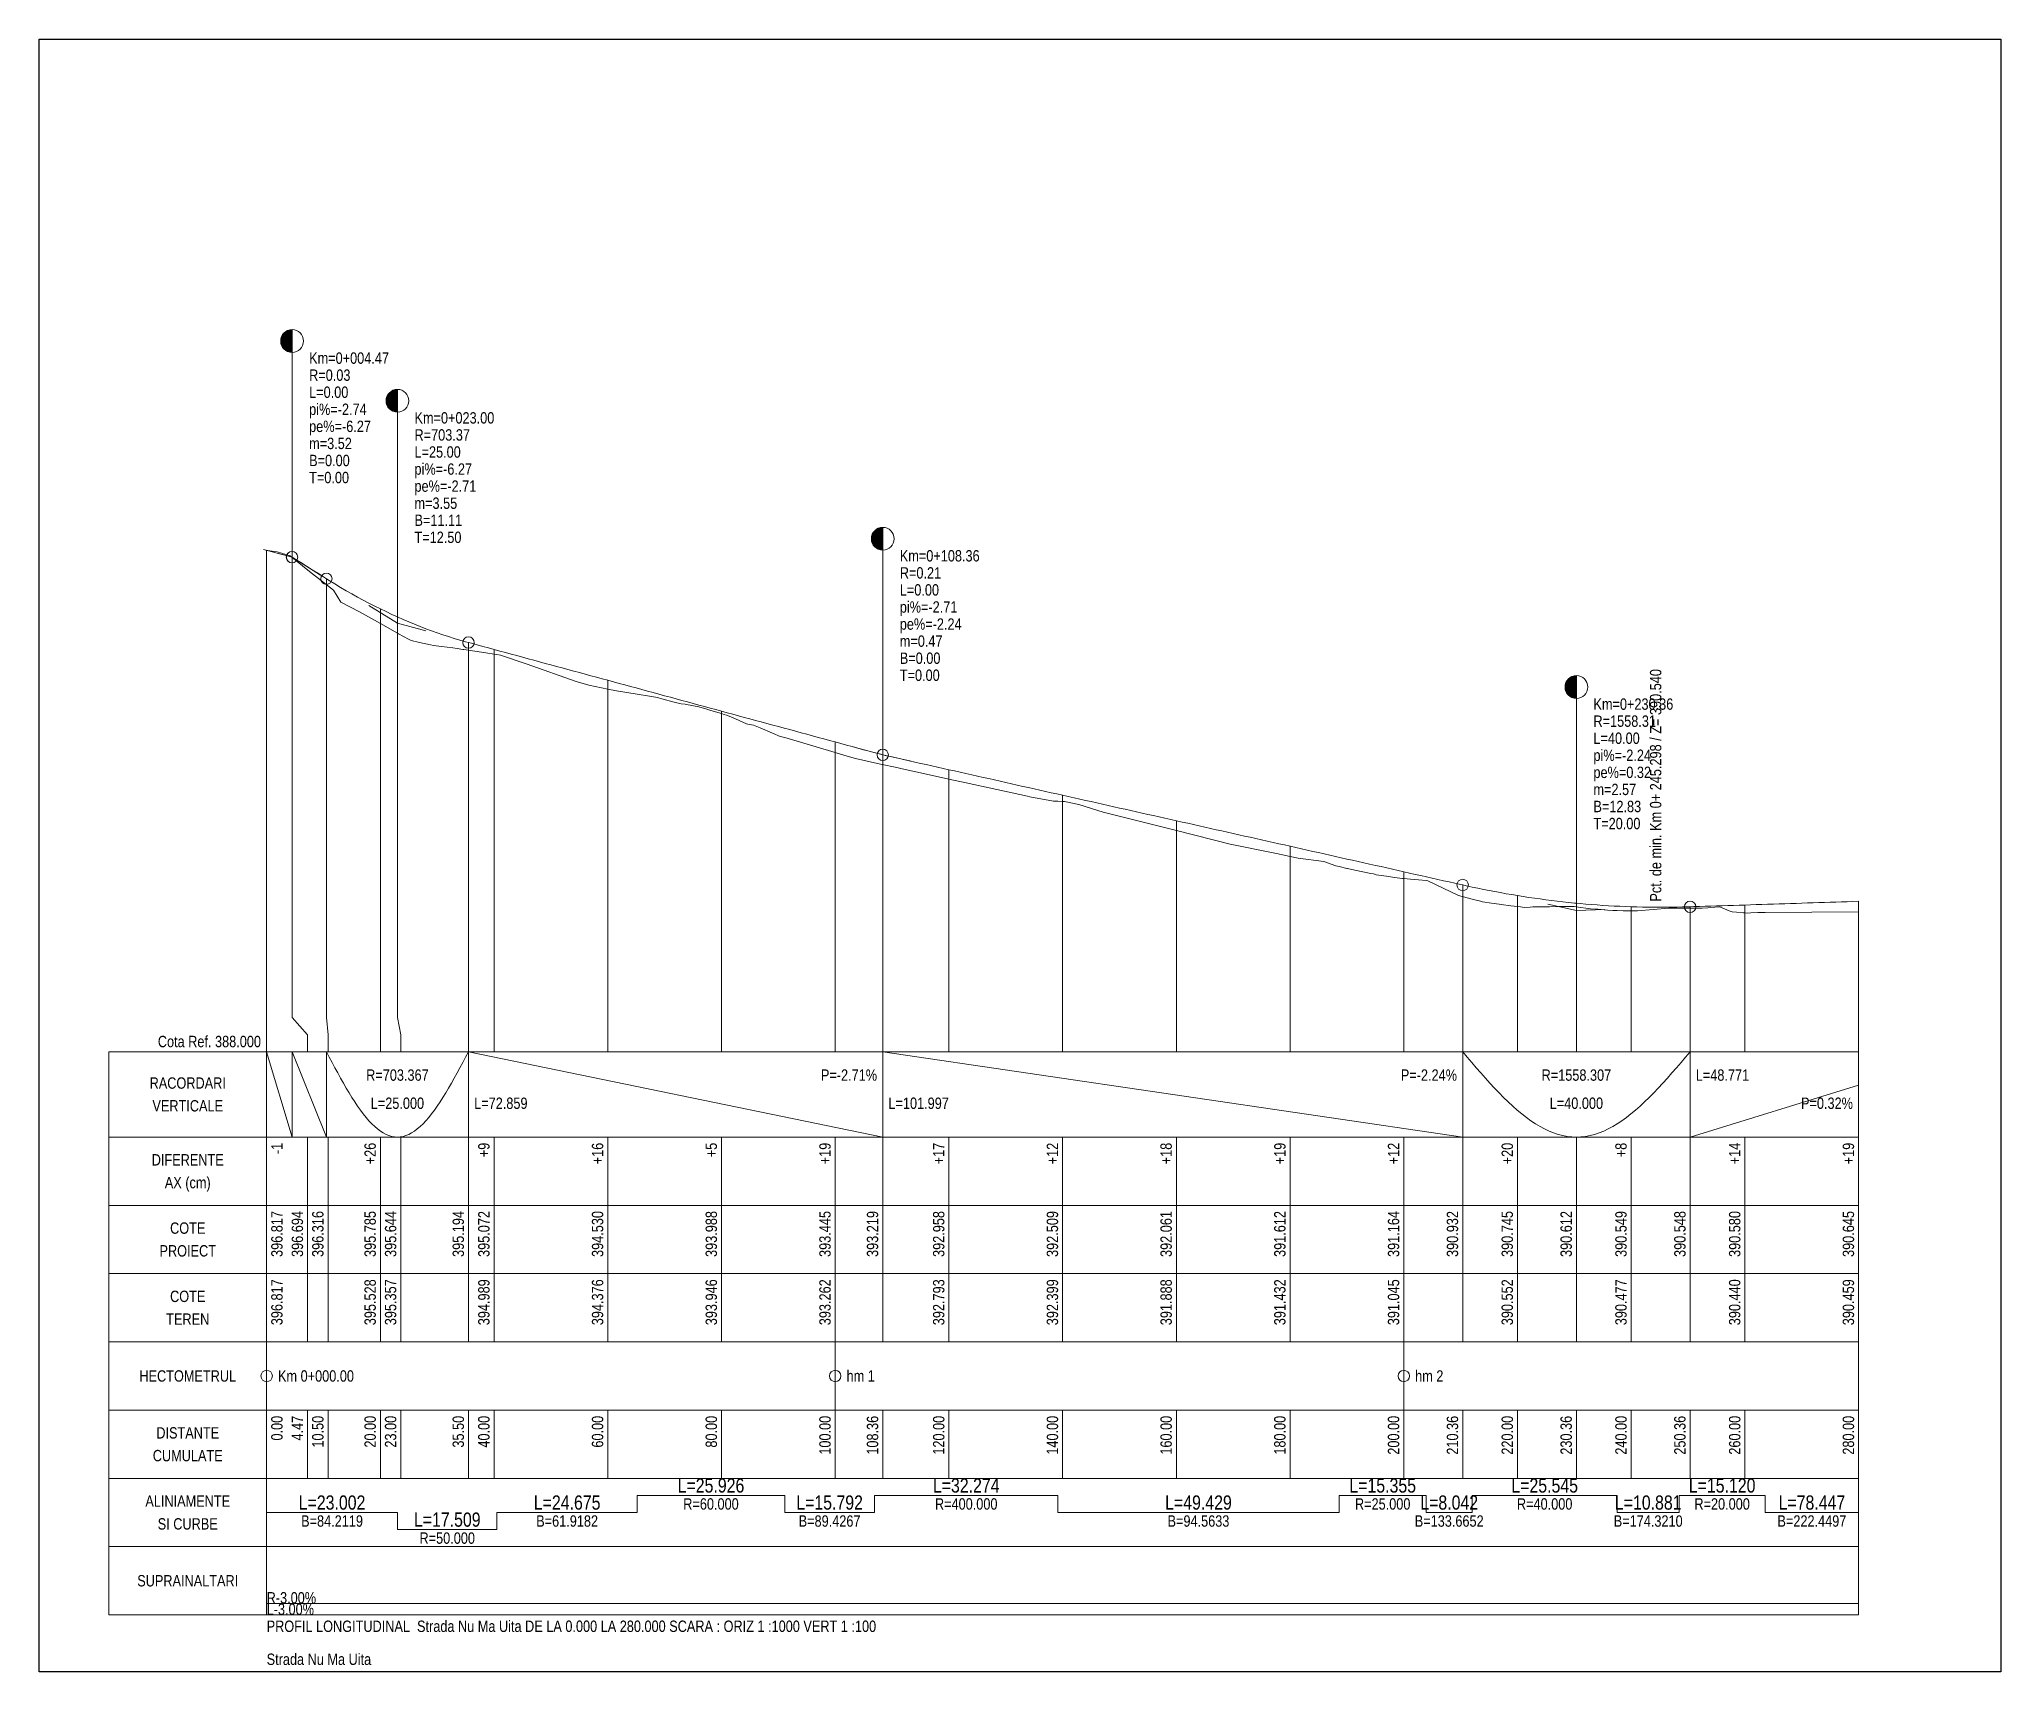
# Model space of a CAD drawing. Extents: x -600 to 1621, y -3670 to 287.
# Drawn here: x 0 to 345, y -3670.1 to -3383.1 of the extents above; entities that cross this region are included whole.
import ezdxf
from ezdxf.enums import TextEntityAlignment as Align

# ---------------------------------------------------------------- set-up
doc = ezdxf.new("R2010")
doc.units = 0
doc.layers.add('ARD-No Plot', color=7, linetype='Continuous', lineweight=0, plot=False)
doc.layers.add('Cartus', color=8, linetype='Continuous')
for name, color, linetype, lineweight in [('L-C. Ref', 7, 'Continuous', 0), ('L-cote-ex', 7, 'Continuous', 0), ('L-Cote-Pr', 7, 'Continuous', 0), ('L-Curbe', 7, 'Continuous', 0), ('L-Cut-Fill', 7, 'Continuous', 0), ('L-Design', 7, 'Continuous', 0), ('L-Exist', 7, 'Continuous', 0), ('L-LINES', 7, 'Continuous', 0), ('L-Min-Max', 7, 'Continuous', 0), ('L-Pante-Tran', 7, 'Continuous', 0), ('L-rac-Vert', 7, 'Continuous', 0), ('L-TEXT', 7, 'Continuous', 0)]:
    doc.layers.add(name, color=color, linetype=linetype, lineweight=lineweight)
doc.styles.add('Arial', font='arial.ttf', dxfattribs={"width": 0.8})

msp = doc.modelspace()

# ---------------------------------------------------------------- texts
at = {"layer": 'ARD-No Plot', "style": 'Arial', "width": 0.8}
msp.add_text('Strada Nu Ma Uita', height=2, dxfattribs=at).set_placement((40, -3668.89))
at = {"layer": 'L-C. Ref', "style": 'Arial', "width": 0.8}
msp.add_text('Cota Ref. 388.000', height=2, dxfattribs=at).set_placement((39, -3560.29), align=Align.RIGHT)
at = {"layer": 'L-cote-ex', "style": 'Arial', "width": 0.8}
for s, p in [('396.817', (42.8, -3601.09)), ('396.817', (42.8, -3601.09)), ('396.817', (42.8, -3601.09)), ('395.528', (59.2, -3601.09)), ('395.357', (62.8, -3601.09)), ('394.989', (79.2, -3601.09)), ('394.376', (99.2, -3601.09)), ('393.946', (119.2, -3601.09)), ('393.262', (139.2, -3601.09)), ('392.793', (159.2, -3601.09)), ('392.399', (179.2, -3601.09)), ('391.888', (199.2, -3601.09)), ('391.432', (219.2, -3601.09)), ('391.045', (239.2, -3601.09)), ('390.552', (259.2, -3601.09)), ('390.477', (279.2, -3601.09)), ('390.440', (299.2, -3601.09)), ('390.459', (319.2, -3601.09))]:
    msp.add_text(s, height=2, rotation=90, dxfattribs=at).set_placement(p, align=Align.RIGHT)
at = {"layer": 'L-Cote-Pr', "style": 'Arial', "width": 0.8}
for s, p in [('COTE', (26.12, -3593.09)), ('PROIECT', (26.12, -3597.09))]:
    msp.add_text(s, height=2, dxfattribs=at).set_placement(p, align=Align.CENTER)
for s, p in [('396.817', (42.8, -3589.09)), ('396.694', (46.4, -3589.09)), ('396.316', (50, -3589.09)), ('395.785', (59.2, -3589.09)), ('395.644', (62.8, -3589.09)), ('395.194', (74.7, -3589.09)), ('395.072', (79.2, -3589.09)), ('394.530', (99.2, -3589.09)), ('393.988', (119.2, -3589.09)), ('393.445', (139.2, -3589.09)), ('393.219', (147.56, -3589.09)), ('392.958', (159.2, -3589.09)), ('392.509', (179.2, -3589.09)), ('392.061', (199.2, -3589.09)), ('391.612', (219.2, -3589.09)), ('391.164', (239.2, -3589.09)), ('390.932', (249.56, -3589.09)), ('390.745', (259.2, -3589.09)), ('390.612', (269.56, -3589.09)), ('390.549', (279.2, -3589.09)), ('390.548', (289.56, -3589.09)), ('390.580', (299.2, -3589.09)), ('390.645', (319.2, -3589.09))]:
    msp.add_text(s, height=2, rotation=90, dxfattribs=at).set_placement(p, align=Align.RIGHT)
at = {"layer": 'L-Cut-Fill', "style": 'Arial', "width": 0.8}
for s, p in [('-1', (42.8, -3577.09)), ('+26', (59.2, -3577.09)), ('+9', (79.2, -3577.09)), ('+16', (99.2, -3577.09)), ('+5', (119.2, -3577.09)), ('+19', (139.2, -3577.09)), ('+17', (159.2, -3577.09)), ('+12', (179.2, -3577.09)), ('+18', (199.2, -3577.09)), ('+19', (219.2, -3577.09)), ('+12', (239.2, -3577.09)), ('+20', (259.2, -3577.09)), ('+8', (279.2, -3577.09)), ('+14', (299.2, -3577.09)), ('+19', (319.2, -3577.09))]:
    msp.add_text(s, height=2, rotation=90, dxfattribs=at).set_placement(p, align=Align.RIGHT)
for s, p in [('DIFERENTE', (26.12, -3581.09)), ('AX (cm)', (26.12, -3585.09))]:
    msp.add_text(s, height=2, dxfattribs=at).set_placement(p, align=Align.CENTER)
at = {"layer": 'L-Min-Max', "style": 'Arial', "width": 0.8}
msp.add_text('Pct. de min. Km 0+ 245.298 / Z= 390.540', height=2, rotation=90, dxfattribs=at).set_placement((285.3, -3534.69))
at = {"layer": 'L-rac-Vert', "style": 'Arial', "width": 0.8}
for s, p in [('Km=0+004.47', (47.47, -3440.14)), ('R=0.03', (47.47, -3443.14)), ('L=0.00', (47.47, -3446.14)), ('pi%=-2.74', (47.47, -3449.14)), ('Km=0+023.00', (66, -3450.65)), ('pe%=-6.27', (47.47, -3452.14)), ('m=3.52', (47.47, -3455.14)), ('R=703.37', (66, -3453.65)), ('B=0.00', (47.47, -3458.14)), ('L=25.00', (66, -3456.65)), ('T=0.00', (47.47, -3461.14)), ('pi%=-6.27', (66, -3459.65)), ('pe%=-2.71', (66, -3462.65)), ('m=3.55', (66, -3465.65)), ('B=11.11', (66, -3468.65)), ('T=12.50', (66, -3471.65)), ('Km=0+108.36', (151.36, -3474.9)), ('R=0.21', (151.36, -3477.9)), ('L=0.00', (151.36, -3480.9)), ('pi%=-2.71', (151.36, -3483.9)), ('pe%=-2.24', (151.36, -3486.9)), ('m=0.47', (151.36, -3489.9)), ('B=0.00', (151.36, -3492.9)), ('T=0.00', (151.36, -3495.9)), ('Km=0+230.36', (273.36, -3500.97)), ('R=1558.31', (273.36, -3503.97)), ('L=40.00', (273.36, -3506.97)), ('pi%=-2.24', (273.36, -3509.97)), ('pe%=0.32', (273.36, -3512.97)), ('m=2.57', (273.36, -3515.97)), ('B=12.83', (273.36, -3518.97)), ('T=20.00', (273.36, -3521.97)), ('L=48.771', (291.36, -3566.19)), ('L=72.859', (76.5, -3571.14)), ('L=101.997', (149.36, -3571.14))]:
    msp.add_text(s, height=2, dxfattribs=at).set_placement(p)
for s, p in [('RACORDARI', (26.12, -3567.59)), ('R=703.367', (63, -3566.19)), ('R=1558.307', (270.36, -3566.19)), ('VERTICALE', (26.12, -3571.59)), ('L=25.000', (63, -3571.14)), ('L=40.000', (270.36, -3571.14))]:
    msp.add_text(s, height=2, dxfattribs=at).set_placement(p, align=Align.CENTER)
for s, p in [('P=-2.71%', (147.36, -3566.19)), ('P=-2.24%', (249.36, -3566.19)), ('P=0.32%', (319, -3571.14))]:
    msp.add_text(s, height=2, dxfattribs=at).set_placement(p, align=Align.RIGHT)
at = {"layer": 'L-TEXT', "style": 'Arial', "width": 0.8}
for s, p in [('COTE', (26.12, -3605.09)), ('TEREN', (26.12, -3609.09)), ('HECTOMETRUL', (26.12, -3619.09)), ('DISTANTE', (26.12, -3629.09)), ('CUMULATE', (26.12, -3633.09)), ('ALINIAMENTE', (26.12, -3641.09)), ('SI CURBE', (26.12, -3645.09)), ('SUPRAINALTARI', (26.12, -3655.09))]:
    msp.add_text(s, height=2, dxfattribs=at).set_placement(p, align=Align.CENTER)
for s, p in [('Km 0+000.00', (42, -3619.09)), ('hm 1', (142, -3619.09)), ('hm 2', (242, -3619.09)), ('R-3.00%', (40, -3658.09)), ('L-3.00%', (40, -3660.09)), ('PROFIL LONGITUDINAL  Strada Nu Ma Uita DE LA 0.000 LA 280.000 SCARA : ORIZ 1 :1000 VERT 1 :100', (40, -3663.09))]:
    msp.add_text(s, height=2, dxfattribs=at).set_placement(p)
for s, p in [('0.00', (42.8, -3625.09)), ('4.47', (46.4, -3625.09)), ('10.50', (50, -3625.09)), ('20.00', (59.2, -3625.09)), ('23.00', (62.8, -3625.09)), ('35.50', (74.7, -3625.09)), ('40.00', (79.2, -3625.09)), ('60.00', (99.2, -3625.09)), ('80.00', (119.2, -3625.09)), ('100.00', (139.2, -3625.09)), ('108.36', (147.56, -3625.09)), ('120.00', (159.2, -3625.09)), ('140.00', (179.2, -3625.09)), ('160.00', (199.2, -3625.09)), ('180.00', (219.2, -3625.09)), ('200.00', (239.2, -3625.09)), ('210.36', (249.56, -3625.09)), ('220.00', (259.2, -3625.09)), ('230.36', (269.56, -3625.09)), ('240.00', (279.2, -3625.09)), ('250.36', (289.56, -3625.09)), ('260.00', (299.2, -3625.09)), ('280.00', (319.2, -3625.09))]:
    msp.add_text(s, height=2, rotation=90, dxfattribs=at).set_placement(p, align=Align.RIGHT)
for s, height, p in [('L=25.926', 2.5, (118.15, -3638.59)), ('L=32.274', 2.5, (163.04, -3638.59)), ('L=15.355', 2.5, (236.29, -3638.59)), ('L=25.545', 2.5, (264.78, -3638.59)), ('L=15.120', 2.5, (295.99, -3638.59)), ('L=23.002', 2.5, (51.5, -3641.59)), ('L=24.675', 2.5, (92.85, -3641.59)), ('R=60.000', 2, (118.15, -3641.59)), ('L=15.792', 2.5, (139.01, -3641.59)), ('R=400.000', 2, (163.04, -3641.59)), ('L=49.429', 2.5, (203.89, -3641.59)), ('R=25.000', 2, (236.29, -3641.59)), ('L=8.042', 2.5, (247.99, -3641.59)), ('R=40.000', 2, (264.78, -3641.59)), ('L=10.881', 2.5, (282.99, -3641.59)), ('R=20.000', 2, (295.99, -3641.59)), ('L=78.447', 2.5, (311.78, -3641.59)), ('B=84.2119', 2, (51.5, -3644.59)), ('L=17.509', 2.5, (71.76, -3644.59)), ('B=61.9182', 2, (92.85, -3644.59)), ('B=89.4267', 2, (139.01, -3644.59)), ('B=94.5633', 2, (203.89, -3644.59)), ('B=133.6652', 2, (247.99, -3644.59)), ('B=174.3210', 2, (282.99, -3644.59)), ('B=222.4497', 2, (311.78, -3644.59)), ('R=50.000', 2, (71.76, -3647.59))]:
    msp.add_text(s, height=height, rotation=0, dxfattribs=at).set_placement(p, align=Align.CENTER)

# ---------------------------------------------------------------- blocks, each defined once
blk = doc.blocks.new('A3_TRANSV_ALIN_TIRENA')
at = {"layer": 'Cartus'}
blk.add_lwpolyline([(0, 0), (0, 287), (345, 287), (345, 0)], close=True, dxfattribs=at)

# ---------------------------------------------------------------- linework, layer by layer
at = {"layer": 'L-Curbe'}
for p, q in [((105.19, -3642.09), (105.19, -3639.09)), ((105.19, -3639.09), (131.11, -3639.09)), ((131.11, -3639.09), (131.11, -3642.09)), ((146.91, -3642.09), (146.91, -3639.09)), ((146.91, -3639.09), (179.18, -3639.09)), ((179.18, -3639.09), (179.18, -3642.09)), ((228.61, -3642.09), (228.61, -3639.09)), ((228.61, -3639.09), (243.96, -3639.09)), ((243.96, -3639.09), (243.96, -3642.09)), ((252.01, -3642.09), (252.01, -3639.09)), ((252.01, -3639.09), (277.55, -3639.09)), ((277.55, -3639.09), (277.55, -3642.09)), ((288.43, -3642.09), (288.43, -3639.09)), ((288.43, -3639.09), (303.55, -3639.09)), ((303.55, -3639.09), (303.55, -3642.09)), ((40, -3642.09), (63, -3642.09)), ((63, -3642.09), (63, -3645.09)), ((80.51, -3645.09), (80.51, -3642.09)), ((80.51, -3642.09), (105.19, -3642.09)), ((131.11, -3642.09), (146.91, -3642.09)), ((179.18, -3642.09), (228.61, -3642.09)), ((243.96, -3642.09), (252.01, -3642.09)), ((277.55, -3642.09), (288.43, -3642.09)), ((303.55, -3642.09), (320, -3642.09)), ((63, -3645.09), (80.51, -3645.09))]:
    msp.add_line(p, q, dxfattribs=at)
at = {"layer": 'L-Design'}
msp.add_lwpolyline([(40, -3472.92), (41, -3473.19), (42, -3473.47), (43, -3473.74), (44, -3474.02), (44.47, -3474.14), (45, -3474.48), (46, -3475.1), (47, -3475.73), (48, -3476.36), (49, -3476.98), (50, -3477.61), (50.5, -3477.93), (51, -3478.24), (52, -3478.85), (53, -3479.45), (54, -3480.03), (55, -3480.6), (56, -3481.16), (57, -3481.7), (58, -3482.22), (59, -3482.74), (60, -3483.24), (61, -3483.72), (62, -3484.19), (63, -3484.65), (63, -3484.65), (64, -3485.09), (65, -3485.52), (66, -3485.93), (67, -3486.33), (68, -3486.71), (69, -3487.08), (70, -3487.44), (71, -3487.78), (72, -3488.11), (73, -3488.42), (74, -3488.72), (75, -3489.01), (75.5, -3489.15), (76, -3489.28), (77, -3489.55), (78, -3489.82), (79, -3490.1), (80, -3490.37), (81, -3490.64), (82, -3490.91), (83, -3491.18), (84, -3491.45), (85, -3491.72), (86, -3491.99), (87, -3492.26), (88, -3492.54), (89, -3492.81), (90, -3493.08), (91, -3493.35), (92, -3493.62), (93, -3493.89), (94, -3494.16), (95, -3494.43), (96, -3494.7), (97, -3494.98), (98, -3495.25), (99, -3495.52), (100, -3495.79), (101, -3496.06), (102, -3496.33), (103, -3496.6), (104, -3496.87), (105, -3497.14), (106, -3497.42), (107, -3497.69), (108, -3497.96), (109, -3498.23), (110, -3498.5), (111, -3498.77), (112, -3499.04), (113, -3499.31), (114, -3499.58), (115, -3499.86), (116, -3500.13), (117, -3500.4), (118, -3500.67), (119, -3500.94), (120, -3501.21), (121, -3501.48), (122, -3501.75), (123, -3502.02), (124, -3502.3), (125, -3502.57), (126, -3502.84), (127, -3503.11), (128, -3503.38), (129, -3503.65), (130, -3503.92), (131, -3504.19), (132, -3504.46), (133, -3504.74), (134, -3505.01), (135, -3505.28), (136, -3505.55), (137, -3505.82), (138, -3506.09), (139, -3506.36), (140, -3506.63), (141, -3506.9), (142, -3507.18), (143, -3507.45), (144, -3507.72), (145, -3507.99), (146, -3508.26), (147, -3508.53), (148, -3508.8), (148.36, -3508.9), (149, -3509.04), (150, -3509.27), (151, -3509.49), (152, -3509.72), (153, -3509.94), (154, -3510.17), (155, -3510.39), (156, -3510.61), (157, -3510.84), (158, -3511.06), (159, -3511.29), (160, -3511.51), (161, -3511.73), (162, -3511.96), (163, -3512.18), (164, -3512.41), (165, -3512.63), (166, -3512.86), (167, -3513.08), (168, -3513.3), (169, -3513.53), (170, -3513.75), (171, -3513.98), (172, -3514.2), (173, -3514.43), (174, -3514.65), (175, -3514.87), (176, -3515.1), (177, -3515.32), (178, -3515.55), (179, -3515.77), (180, -3515.99), (181, -3516.22), (182, -3516.44), (183, -3516.67), (184, -3516.89), (185, -3517.12), (186, -3517.34), (187, -3517.56), (188, -3517.79), (189, -3518.01), (190, -3518.24), (191, -3518.46), (192, -3518.69), (193, -3518.91), (194, -3519.13), (195, -3519.36), (196, -3519.58), (197, -3519.81), (198, -3520.03), (199, -3520.25), (200, -3520.48), (201, -3520.7), (202, -3520.93), (203, -3521.15), (204, -3521.38), (205, -3521.6), (206, -3521.82), (207, -3522.05), (208, -3522.27), (209, -3522.5), (210, -3522.72), (211, -3522.95), (212, -3523.17), (213, -3523.39), (214, -3523.62), (215, -3523.84), (216, -3524.07), (217, -3524.29), (218, -3524.51), (219, -3524.74), (220, -3524.96), (221, -3525.19), (222, -3525.41), (223, -3525.64), (224, -3525.86), (225, -3526.08), (226, -3526.31), (227, -3526.53), (228, -3526.76), (229, -3526.98), (230, -3527.21), (231, -3527.43), (232, -3527.65), (233, -3527.88), (234, -3528.1), (235, -3528.33), (236, -3528.55), (237, -3528.77), (238, -3529), (239, -3529.22), (240, -3529.45), (241, -3529.67), (242, -3529.9), (243, -3530.12), (244, -3530.34), (245, -3530.57), (246, -3530.79), (247, -3531.02), (248, -3531.24), (249, -3531.47), (250, -3531.69), (250.36, -3531.77), (251, -3531.91), (252, -3532.13), (253, -3532.34), (254, -3532.54), (255, -3532.74), (256, -3532.93), (257, -3533.12), (258, -3533.3), (259, -3533.47), (260, -3533.63), (261, -3533.79), (262, -3533.95), (263, -3534.09), (264, -3534.23), (265, -3534.37), (266, -3534.49), (267, -3534.61), (268, -3534.73), (269, -3534.83), (270, -3534.94), (270.36, -3534.97), (271, -3535.03), (272, -3535.12), (273, -3535.2), (274, -3535.28), (275, -3535.35), (276, -3535.41), (277, -3535.47), (278, -3535.52), (279, -3535.56), (280, -3535.6), (281, -3535.63), (282, -3535.65), (283, -3535.67), (284, -3535.68), (285, -3535.69), (286, -3535.69), (287, -3535.68), (288, -3535.66), (289, -3535.64), (290, -3535.62), (290.36, -3535.61), (291, -3535.58), (292, -3535.55), (293, -3535.52), (294, -3535.49), (295, -3535.45), (296, -3535.42), (297, -3535.39), (298, -3535.36), (299, -3535.32), (300, -3535.29), (301, -3535.26), (302, -3535.23), (303, -3535.19), (304, -3535.16), (305, -3535.13), (306, -3535.1), (307, -3535.06), (308, -3535.03), (309, -3535), (310, -3534.97), (311, -3534.93), (312, -3534.9), (313, -3534.87), (314, -3534.84), (315, -3534.8), (316, -3534.77), (317, -3534.74), (318, -3534.71), (319, -3534.67), (320, -3534.64)], dxfattribs=at)
at = {"layer": 'L-Exist'}
for p, q in [((40, -3472.92), (40, -3472.92)), ((40, -3472.92), (40, -3472.92)), ((40, -3472.92), (40.12, -3472.96)), ((40.12, -3472.96), (41.87, -3473.19)), ((41.87, -3473.19), (44.16, -3473.9)), ((44.16, -3473.9), (47.54, -3476.66)), ((47.54, -3476.66), (51.73, -3479.97)), ((51.73, -3479.97), (53.06, -3482.03)), ((53.06, -3482.03), (56.35, -3483.73)), ((56.35, -3483.73), (60, -3485.81)), ((60, -3485.81), (63, -3487.52)), ((63, -3487.52), (63.16, -3487.61)), ((63.16, -3487.61), (64.95, -3488.55)), ((64.95, -3488.55), (65.43, -3488.81)), ((65.43, -3488.81), (66.89, -3489.15)), ((66.89, -3489.15), (68.84, -3489.58)), ((68.84, -3489.58), (69.32, -3489.68)), ((69.32, -3489.68), (70.78, -3489.86)), ((70.78, -3489.86), (72.73, -3490.09)), ((72.73, -3490.09), (73.53, -3490.19)), ((73.53, -3490.19), (74.5, -3490.37)), ((74.5, -3490.37), (74.68, -3490.39)), ((74.68, -3490.39), (76.62, -3490.69)), ((76.62, -3490.69), (78.57, -3490.98)), ((78.57, -3490.98), (80, -3491.2)), ((80, -3491.2), (80.51, -3491.28)), ((80.51, -3491.28), (81.15, -3491.37)), ((81.15, -3491.37), (85.84, -3492.94)), ((85.84, -3492.94), (94.44, -3495.98)), ((94.44, -3495.98), (96.66, -3496.64)), ((96.66, -3496.64), (100, -3497.32)), ((100, -3497.32), (101.52, -3497.64)), ((101.52, -3497.64), (105.19, -3498.23)), ((105.19, -3498.23), (107.35, -3498.58)), ((107.35, -3498.58), (108.77, -3498.82)), ((108.77, -3498.82), (109.51, -3499.02)), ((109.51, -3499.02), (111.67, -3499.61)), ((111.67, -3499.61), (112.9, -3499.95)), ((112.9, -3499.95), (113.61, -3500)), ((113.61, -3500), (113.83, -3500.04)), ((113.83, -3500.04), (115.99, -3500.46)), ((115.99, -3500.46), (116, -3500.46)), ((116, -3500.46), (117.44, -3500.89)), ((117.44, -3500.89), (118.15, -3501.09)), ((118.15, -3501.09), (120, -3501.63)), ((120, -3501.63), (120.31, -3501.72)), ((120.31, -3501.72), (121.08, -3501.95)), ((121.08, -3501.95), (122.47, -3502.57)), ((122.47, -3502.57), (124.42, -3503.44)), ((124.42, -3503.44), (124.63, -3503.48)), ((124.63, -3503.48), (125.62, -3503.66)), ((125.62, -3503.66), (126.79, -3504.16)), ((126.79, -3504.16), (128.95, -3505.07)), ((128.95, -3505.07), (130.33, -3505.64)), ((130.33, -3505.64), (131.11, -3505.86)), ((131.11, -3505.86), (140, -3508.47)), ((140, -3508.47), (141.72, -3508.98)), ((141.72, -3508.98), (143.59, -3509.52)), ((143.59, -3509.52), (146.91, -3510.28)), ((146.91, -3510.28), (148.24, -3510.59)), ((148.24, -3510.59), (150.55, -3511.08)), ((150.55, -3511.08), (152.28, -3511.47)), ((152.28, -3511.47), (153.64, -3511.78)), ((153.64, -3511.78), (157.66, -3512.65)), ((157.66, -3512.65), (160, -3513.16)), ((160, -3513.16), (163.04, -3513.82)), ((163.04, -3513.82), (168.42, -3514.99)), ((168.42, -3514.99), (173.8, -3516.17)), ((173.8, -3516.17), (174.25, -3516.27)), ((174.25, -3516.27), (178.39, -3517.03)), ((178.39, -3517.03), (179.18, -3517.06)), ((179.18, -3517.06), (180, -3517.1)), ((180, -3517.1), (180.33, -3517.11)), ((180.33, -3517.11), (182.83, -3517.65)), ((182.83, -3517.65), (187.1, -3518.98)), ((187.1, -3518.98), (189.92, -3519.69)), ((189.92, -3519.69), (200, -3522.21)), ((200, -3522.21), (209.45, -3524.58)), ((209.45, -3524.58), (217.59, -3526.26)), ((217.59, -3526.26), (220, -3526.77)), ((220, -3526.77), (221.42, -3527.07)), ((221.42, -3527.07), (225.96, -3527.66)), ((225.96, -3527.66), (228.04, -3528.39)), ((228.04, -3528.39), (228.61, -3528.52)), ((228.61, -3528.52), (230, -3528.86)), ((230, -3528.86), (230.09, -3528.88)), ((230.09, -3528.88), (231.4, -3529.17)), ((231.4, -3529.17), (232.8, -3529.46)), ((232.8, -3529.46), (234.19, -3529.73)), ((234.19, -3529.73), (234.68, -3529.82)), ((234.68, -3529.82), (235.16, -3529.97)), ((235.16, -3529.97), (235.59, -3530.04)), ((235.59, -3530.04), (236.98, -3530.25)), ((236.98, -3530.25), (238.38, -3530.44)), ((238.38, -3530.44), (239.78, -3530.61)), ((239.78, -3530.61), (240, -3530.63)), ((240, -3530.63), (241.17, -3530.76)), ((241.17, -3530.76), (242.57, -3530.89)), ((242.57, -3530.89), (243.96, -3531)), ((243.96, -3531), (244.24, -3531.02)), ((244.24, -3531.02), (249.62, -3533.64)), ((249.62, -3533.64), (252.01, -3534.25)), ((252.01, -3534.25), (253.71, -3534.68)), ((253.71, -3534.68), (253.86, -3534.72)), ((253.86, -3534.72), (255.41, -3534.95)), ((255.41, -3534.95), (256.75, -3535.15)), ((256.75, -3535.15), (257.12, -3535.2)), ((257.12, -3535.2), (258.82, -3535.42)), ((258.82, -3535.42), (260, -3535.57)), ((260, -3535.57), (260.52, -3535.64)), ((260.52, -3535.64), (261.24, -3535.73)), ((261.24, -3535.73), (262.22, -3535.67)), ((262.22, -3535.67), (262.72, -3535.64)), ((262.72, -3535.64), (263.93, -3535.62)), ((263.93, -3535.62), (265.63, -3535.6)), ((265.63, -3535.6), (267.33, -3535.57)), ((267.33, -3535.57), (269.04, -3535.55)), ((269.04, -3535.55), (269.94, -3535.54)), ((269.94, -3535.54), (270.74, -3535.65)), ((270.74, -3535.65), (272.44, -3535.9)), ((272.44, -3535.9), (272.82, -3535.96)), ((272.82, -3535.96), (274.15, -3536.04)), ((274.15, -3536.04), (275.85, -3536.17)), ((275.85, -3536.17), (276.75, -3536.25)), ((281.13, -3536.33), (286.63, -3535.82)), ((286.63, -3535.82), (288.43, -3535.84)), ((288.43, -3535.84), (289.69, -3535.85)), ((289.69, -3535.85), (290.95, -3535.85)), ((290.95, -3535.85), (292.21, -3535.85)), ((292.21, -3535.85), (292.48, -3535.84)), ((292.48, -3535.84), (293.47, -3535.77)), ((293.47, -3535.77), (294.73, -3535.68)), ((294.73, -3535.68), (295.58, -3535.61)), ((295.58, -3535.61), (295.99, -3535.79)), ((295.99, -3535.79), (297.25, -3536.3)), ((276.75, -3536.25), (277.55, -3536.28)), ((277.55, -3536.28), (278.56, -3536.32)), ((278.56, -3536.32), (280, -3536.32)), ((280, -3536.32), (281.13, -3536.33)), ((297.25, -3536.3), (297.76, -3536.51)), ((297.76, -3536.51), (298.51, -3536.56)), ((298.51, -3536.56), (299.77, -3536.67)), ((299.77, -3536.67), (300, -3536.69)), ((300, -3536.69), (300.39, -3536.73)), ((300.39, -3536.73), (301.03, -3536.69)), ((301.03, -3536.69), (302.29, -3536.63)), ((302.29, -3536.63), (302.95, -3536.61)), ((302.95, -3536.61), (303.55, -3536.6)), ((303.55, -3536.6), (320, -3536.5))]:
    msp.add_line(p, q, dxfattribs=at)
at = {"layer": 'L-LINES'}
for p, q in [((40, -3561.09), (40, -3472.92)), ((44.47, -3555.09), (44.47, -3474.14)), ((50.5, -3555.09), (50.5, -3477.93)), ((60, -3561.09), (60, -3483.24)), ((63, -3555.09), (63, -3484.65)), ((75.5, -3561.09), (75.5, -3489.15)), ((80, -3561.09), (80, -3490.37)), ((100, -3561.09), (100, -3495.79)), ((120, -3561.09), (120, -3501.21)), ((140, -3561.09), (140, -3506.63)), ((148.36, -3561.09), (148.36, -3508.9)), ((160, -3561.09), (160, -3511.51)), ((180, -3561.09), (180, -3515.99)), ((200, -3561.09), (200, -3520.48)), ((220, -3561.09), (220, -3524.96)), ((240, -3561.09), (240, -3529.45)), ((250.36, -3561.09), (250.36, -3531.77)), ((260, -3561.09), (260, -3533.63)), ((270.36, -3561.09), (270.36, -3534.97)), ((280, -3561.09), (280, -3535.6)), ((290.36, -3561.09), (290.36, -3535.61)), ((300, -3561.09), (300, -3535.29)), ((320, -3561.09), (320, -3534.64)), ((47.2, -3558.09), (44.47, -3555.09)), ((50.8, -3558.09), (50.5, -3555.09)), ((63.6, -3558.09), (63, -3555.09)), ((47.2, -3561.09), (47.2, -3558.09)), ((50.8, -3561.09), (50.8, -3558.09)), ((63.6, -3561.09), (63.6, -3558.09)), ((12.24, -3576.09), (12.24, -3561.09)), ((12.24, -3561.09), (40, -3561.09)), ((40, -3561.09), (320, -3561.09)), ((40, -3576.09), (40, -3561.09)), ((320, -3576.09), (320, -3561.09)), ((12.24, -3588.09), (12.24, -3576.09)), ((12.24, -3576.09), (40, -3576.09)), ((40, -3576.09), (12.24, -3576.09)), ((40, -3576.09), (320, -3576.09)), ((40, -3588.09), (40, -3576.09)), ((40, -3576.09), (320, -3576.09)), ((40, -3588.09), (40, -3576.09)), ((47.2, -3588.09), (47.2, -3576.09)), ((50.8, -3588.09), (50.8, -3576.09)), ((60, -3588.09), (60, -3576.09)), ((63.6, -3588.09), (63.6, -3576.09)), ((75.5, -3588.09), (75.5, -3576.09)), ((80, -3588.09), (80, -3576.09)), ((100, -3588.09), (100, -3576.09)), ((120, -3588.09), (120, -3576.09)), ((140, -3588.09), (140, -3576.09)), ((148.36, -3588.09), (148.36, -3576.09)), ((160, -3588.09), (160, -3576.09)), ((180, -3588.09), (180, -3576.09)), ((200, -3588.09), (200, -3576.09)), ((220, -3588.09), (220, -3576.09)), ((240, -3588.09), (240, -3576.09)), ((250.36, -3588.09), (250.36, -3576.09)), ((260, -3588.09), (260, -3576.09)), ((270.36, -3588.09), (270.36, -3576.09)), ((280, -3588.09), (280, -3576.09)), ((290.36, -3588.09), (290.36, -3576.09)), ((300, -3588.09), (300, -3576.09)), ((320, -3588.09), (320, -3576.09)), ((320, -3588.09), (320, -3576.09)), ((12.24, -3600.09), (12.24, -3588.09)), ((12.24, -3588.09), (40, -3588.09)), ((40, -3588.09), (12.24, -3588.09)), ((40, -3588.09), (320, -3588.09)), ((40, -3588.09), (320, -3588.09)), ((40, -3600.09), (40, -3588.09)), ((47.2, -3600.09), (47.2, -3588.09)), ((50.8, -3600.09), (50.8, -3588.09)), ((60, -3600.09), (60, -3588.09)), ((63.6, -3600.09), (63.6, -3588.09)), ((75.5, -3600.09), (75.5, -3588.09)), ((80, -3600.09), (80, -3588.09)), ((100, -3600.09), (100, -3588.09)), ((120, -3600.09), (120, -3588.09)), ((140, -3600.09), (140, -3588.09)), ((148.36, -3600.09), (148.36, -3588.09)), ((160, -3600.09), (160, -3588.09)), ((180, -3600.09), (180, -3588.09)), ((200, -3600.09), (200, -3588.09)), ((220, -3600.09), (220, -3588.09)), ((240, -3600.09), (240, -3588.09)), ((250.36, -3600.09), (250.36, -3588.09)), ((260, -3600.09), (260, -3588.09)), ((270.36, -3600.09), (270.36, -3588.09)), ((280, -3600.09), (280, -3588.09)), ((290.36, -3600.09), (290.36, -3588.09)), ((300, -3600.09), (300, -3588.09)), ((320, -3600.09), (320, -3588.09)), ((12.24, -3612.09), (12.24, -3600.09)), ((12.24, -3600.09), (40, -3600.09)), ((40, -3600.09), (12.24, -3600.09)), ((40, -3600.09), (320, -3600.09)), ((40, -3600.09), (320, -3600.09)), ((40, -3612.09), (40, -3600.09)), ((47.2, -3612.09), (47.2, -3600.09)), ((50.8, -3612.09), (50.8, -3600.09)), ((60, -3612.09), (60, -3600.09)), ((63.6, -3612.09), (63.6, -3600.09)), ((75.5, -3612.09), (75.5, -3600.09)), ((80, -3612.09), (80, -3600.09)), ((100, -3612.09), (100, -3600.09)), ((120, -3612.09), (120, -3600.09)), ((140, -3612.09), (140, -3600.09)), ((148.36, -3612.09), (148.36, -3600.09)), ((160, -3612.09), (160, -3600.09)), ((180, -3612.09), (180, -3600.09)), ((200, -3612.09), (200, -3600.09)), ((220, -3612.09), (220, -3600.09)), ((240, -3612.09), (240, -3600.09)), ((250.36, -3612.09), (250.36, -3600.09)), ((260, -3612.09), (260, -3600.09)), ((270.36, -3612.09), (270.36, -3600.09)), ((280, -3612.09), (280, -3600.09)), ((290.36, -3612.09), (290.36, -3600.09)), ((300, -3612.09), (300, -3600.09)), ((320, -3612.09), (320, -3600.09)), ((12.24, -3624.09), (12.24, -3612.09)), ((12.24, -3612.09), (40, -3612.09)), ((40, -3612.09), (12.24, -3612.09)), ((40, -3612.09), (320, -3612.09)), ((40, -3624.09), (40, -3612.09)), ((40, -3624.09), (40, -3612.09)), ((40, -3612.09), (320, -3612.09)), ((140, -3624.09), (140, -3612.09)), ((240, -3624.09), (240, -3612.09)), ((320, -3624.09), (320, -3612.09)), ((12.24, -3636.09), (12.24, -3624.09)), ((12.24, -3624.09), (40, -3624.09)), ((40, -3624.09), (12.24, -3624.09)), ((40, -3624.09), (320, -3624.09)), ((40, -3624.09), (320, -3624.09)), ((40, -3636.09), (40, -3624.09)), ((47.2, -3636.09), (47.2, -3624.09)), ((50.8, -3636.09), (50.8, -3624.09)), ((60, -3636.09), (60, -3624.09)), ((63.6, -3636.09), (63.6, -3624.09)), ((75.5, -3636.09), (75.5, -3624.09)), ((80, -3636.09), (80, -3624.09)), ((100, -3636.09), (100, -3624.09)), ((120, -3636.09), (120, -3624.09)), ((140, -3636.09), (140, -3624.09)), ((148.36, -3636.09), (148.36, -3624.09)), ((160, -3636.09), (160, -3624.09)), ((180, -3636.09), (180, -3624.09)), ((200, -3636.09), (200, -3624.09)), ((220, -3636.09), (220, -3624.09)), ((240, -3636.09), (240, -3624.09)), ((250.36, -3636.09), (250.36, -3624.09)), ((260, -3636.09), (260, -3624.09)), ((270.36, -3636.09), (270.36, -3624.09)), ((280, -3636.09), (280, -3624.09)), ((290.36, -3636.09), (290.36, -3624.09)), ((300, -3636.09), (300, -3624.09)), ((320, -3636.09), (320, -3624.09)), ((12.24, -3648.09), (12.24, -3636.09)), ((12.24, -3636.09), (40, -3636.09)), ((40, -3636.09), (12.24, -3636.09)), ((40, -3636.09), (320, -3636.09)), ((40, -3648.09), (40, -3636.09)), ((40, -3636.09), (320, -3636.09)), ((320, -3648.09), (320, -3636.09)), ((12.24, -3660.09), (12.24, -3648.09)), ((12.24, -3648.09), (40, -3648.09)), ((40, -3648.09), (12.24, -3648.09)), ((40, -3648.09), (320, -3648.09)), ((40, -3660.09), (40, -3648.09)), ((40, -3648.09), (320, -3648.09)), ((320, -3660.09), (320, -3648.09)), ((40, -3660.09), (12.24, -3660.09)), ((40, -3660.09), (320, -3660.09))]:
    msp.add_line(p, q, dxfattribs=at)
for centre in [(40, -3618.09), (140, -3618.09), (240, -3618.09)]:
    msp.add_circle(centre, 1, dxfattribs=at)
at = {"layer": 'L-Pante-Tran'}
for p, q in [((40, -3658.09), (60, -3658.09)), ((40, -3658.09), (60, -3658.09)), ((60, -3658.09), (80, -3658.09)), ((60, -3658.09), (80, -3658.09)), ((80, -3658.09), (100, -3658.09)), ((80, -3658.09), (100, -3658.09)), ((100, -3658.09), (120, -3658.09)), ((100, -3658.09), (120, -3658.09)), ((120, -3658.09), (140, -3658.09)), ((120, -3658.09), (140, -3658.09)), ((140, -3658.09), (160, -3658.09)), ((140, -3658.09), (160, -3658.09)), ((160, -3658.09), (180, -3658.09)), ((160, -3658.09), (180, -3658.09)), ((180, -3658.09), (200, -3658.09)), ((180, -3658.09), (200, -3658.09)), ((200, -3658.09), (220, -3658.09)), ((200, -3658.09), (220, -3658.09)), ((220, -3658.09), (240, -3658.09)), ((220, -3658.09), (240, -3658.09)), ((240, -3658.09), (260, -3658.09)), ((240, -3658.09), (260, -3658.09)), ((260, -3658.09), (280, -3658.09)), ((260, -3658.09), (280, -3658.09)), ((280, -3658.09), (300, -3658.09)), ((280, -3658.09), (300, -3658.09)), ((300, -3658.09), (320, -3658.09)), ((300, -3658.09), (320, -3658.09))]:
    msp.add_line(p, q, dxfattribs=at)
at = {"layer": 'L-rac-Vert'}
for p, q in [((42.47, -3435.99), (42.47, -3436.3)), ((42.47, -3436.06), (42.47, -3436.22)), ((42.48, -3435.91), (42.48, -3436.38)), ((42.49, -3435.83), (42.49, -3436.46)), ((42.5, -3435.75), (42.5, -3436.53)), ((42.52, -3435.68), (42.52, -3436.61)), ((42.54, -3435.6), (42.54, -3436.69)), ((42.56, -3435.53), (42.56, -3436.76)), ((42.59, -3435.45), (42.59, -3436.84)), ((42.62, -3435.38), (42.62, -3436.91)), ((42.65, -3435.31), (42.65, -3436.98)), ((42.68, -3435.24), (42.68, -3437.05)), ((42.72, -3435.17), (42.72, -3437.12)), ((42.76, -3435.1), (42.76, -3437.19)), ((42.8, -3435.03), (42.8, -3437.25)), ((42.85, -3434.97), (42.85, -3437.32)), ((42.89, -3434.91), (42.89, -3437.38)), ((42.94, -3434.84), (42.94, -3437.44)), ((43, -3434.79), (43, -3437.5)), ((43.05, -3434.73), (43.05, -3437.56)), ((43.11, -3434.67), (43.11, -3437.61)), ((43.17, -3434.62), (43.17, -3437.66)), ((43.23, -3434.57), (43.23, -3437.71)), ((43.29, -3434.53), (43.29, -3437.76)), ((43.35, -3434.48), (43.35, -3437.81)), ((43.42, -3434.44), (43.42, -3437.85)), ((43.49, -3434.4), (43.49, -3437.89)), ((43.56, -3434.36), (43.56, -3437.93)), ((43.63, -3434.33), (43.63, -3437.96)), ((43.7, -3434.3), (43.7, -3437.99)), ((43.77, -3434.27), (43.77, -3438.02)), ((43.85, -3434.24), (43.85, -3438.05)), ((43.92, -3434.22), (43.92, -3438.07)), ((44, -3434.2), (44, -3438.09)), ((44.08, -3434.18), (44.08, -3438.1)), ((44.15, -3434.17), (44.15, -3438.12)), ((44.23, -3434.16), (44.23, -3438.13)), ((44.31, -3434.15), (44.31, -3438.14)), ((44.39, -3434.14), (44.39, -3438.14)), ((44.47, -3474.14), (44.47, -3434.14)), ((61.01, -3446.49), (61.01, -3446.8)), ((61.02, -3446.41), (61.02, -3446.88)), ((61.03, -3446.33), (61.03, -3446.96)), ((61.04, -3446.26), (61.04, -3447.04)), ((61.06, -3446.18), (61.06, -3447.11)), ((61.08, -3446.1), (61.08, -3447.19)), ((61.1, -3446.03), (61.1, -3447.26)), ((61.13, -3445.95), (61.13, -3447.34)), ((61.15, -3445.88), (61.15, -3447.41)), ((61.19, -3445.81), (61.19, -3447.48)), ((61.22, -3445.74), (61.22, -3447.55)), ((61.26, -3445.67), (61.26, -3447.62)), ((61.3, -3445.6), (61.3, -3447.69)), ((61.34, -3445.54), (61.34, -3447.76)), ((61.38, -3445.47), (61.38, -3447.82)), ((61.43, -3445.41), (61.43, -3447.89)), ((61.48, -3445.35), (61.48, -3447.95)), ((61.53, -3445.29), (61.53, -3448)), ((61.59, -3445.23), (61.59, -3448.06)), ((61.64, -3445.18), (61.64, -3448.12)), ((61.7, -3445.13), (61.7, -3448.17)), ((61.76, -3445.08), (61.76, -3448.22)), ((61.83, -3445.03), (61.83, -3448.26)), ((61.89, -3444.98), (61.89, -3448.31)), ((61.96, -3444.94), (61.96, -3448.35)), ((62.02, -3444.9), (62.02, -3448.39)), ((62.09, -3444.86), (62.09, -3448.43)), ((62.16, -3444.83), (62.16, -3448.46)), ((62.24, -3444.8), (62.24, -3448.49)), ((62.31, -3444.77), (62.31, -3448.52)), ((62.38, -3444.74), (62.38, -3448.55)), ((62.46, -3444.72), (62.46, -3448.57)), ((62.54, -3444.7), (62.54, -3448.59)), ((62.61, -3444.69), (62.61, -3448.61)), ((62.69, -3444.67), (62.69, -3448.62)), ((62.77, -3444.66), (62.77, -3448.63)), ((62.85, -3444.65), (62.85, -3448.64)), ((62.92, -3444.65), (62.92, -3448.65)), ((63, -3485.76), (63, -3444.65)), ((61, -3446.57), (61, -3446.73)), ((146.37, -3470.67), (146.37, -3471.14)), ((146.39, -3470.59), (146.39, -3471.21)), ((146.4, -3470.51), (146.4, -3471.29)), ((146.42, -3470.43), (146.42, -3471.37)), ((146.44, -3470.36), (146.44, -3471.44)), ((146.46, -3470.28), (146.46, -3471.52)), ((146.48, -3470.21), (146.48, -3471.59)), ((146.51, -3470.14), (146.51, -3471.67)), ((146.54, -3470.06), (146.54, -3471.74)), ((146.58, -3469.99), (146.58, -3471.81)), ((146.62, -3469.92), (146.62, -3471.88)), ((146.66, -3469.86), (146.66, -3471.95)), ((146.7, -3469.79), (146.7, -3472.01)), ((146.74, -3469.73), (146.74, -3472.08)), ((146.79, -3469.66), (146.79, -3472.14)), ((146.84, -3469.6), (146.84, -3472.2)), ((146.89, -3469.54), (146.89, -3472.26)), ((146.95, -3469.49), (146.95, -3472.31)), ((147, -3469.43), (147, -3472.37)), ((147.06, -3469.38), (147.06, -3472.42)), ((147.12, -3469.33), (147.12, -3472.47)), ((147.19, -3469.28), (147.19, -3472.52)), ((147.25, -3469.24), (147.25, -3472.56)), ((147.32, -3469.2), (147.32, -3472.61)), ((147.38, -3469.16), (147.38, -3472.65)), ((147.45, -3469.12), (147.45, -3472.68)), ((147.52, -3469.08), (147.52, -3472.72)), ((147.6, -3469.05), (147.6, -3472.75)), ((147.67, -3469.02), (147.67, -3472.78)), ((147.74, -3469), (147.74, -3472.8)), ((147.82, -3468.98), (147.82, -3472.83)), ((147.89, -3468.96), (147.89, -3472.85)), ((147.97, -3468.94), (147.97, -3472.86)), ((148.05, -3468.93), (148.05, -3472.88)), ((148.13, -3468.91), (148.13, -3472.89)), ((148.2, -3468.91), (148.2, -3472.89)), ((148.28, -3468.9), (148.28, -3472.9)), ((148.36, -3508.9), (148.36, -3468.9)), ((39.47, -3472.77), (44.47, -3474.14)), ((44.47, -3474.14), (49.47, -3477.28)), ((146.36, -3470.82), (146.36, -3470.98)), ((146.37, -3470.74), (146.37, -3471.06)), ((58, -3482.62), (63, -3485.76)), ((63, -3485.76), (68, -3487.11)), ((268.36, -3496.81), (268.36, -3497.13)), ((268.36, -3496.89), (268.36, -3497.05)), ((268.37, -3496.74), (268.37, -3497.21)), ((268.38, -3496.66), (268.38, -3497.28)), ((268.4, -3496.58), (268.4, -3497.36)), ((268.41, -3496.5), (268.41, -3497.44)), ((268.43, -3496.43), (268.43, -3497.51)), ((268.46, -3496.35), (268.46, -3497.59)), ((268.48, -3496.28), (268.48, -3497.66)), ((268.51, -3496.21), (268.51, -3497.74)), ((268.54, -3496.13), (268.54, -3497.81)), ((268.58, -3496.06), (268.58, -3497.88)), ((268.61, -3495.99), (268.61, -3497.95)), ((268.65, -3495.93), (268.65, -3498.02)), ((268.7, -3495.86), (268.7, -3498.08)), ((268.74, -3495.8), (268.74, -3498.15)), ((268.79, -3495.73), (268.79, -3498.21)), ((268.84, -3495.67), (268.84, -3498.27)), ((268.89, -3495.61), (268.89, -3498.33)), ((268.94, -3495.56), (268.94, -3498.39)), ((269, -3495.5), (269, -3498.44)), ((269.06, -3495.45), (269.06, -3498.49)), ((269.12, -3495.4), (269.12, -3498.54)), ((269.18, -3495.35), (269.18, -3498.59)), ((269.25, -3495.31), (269.25, -3498.63)), ((269.31, -3495.27), (269.31, -3498.68)), ((269.38, -3495.23), (269.38, -3498.72)), ((269.45, -3495.19), (269.45, -3498.75)), ((269.52, -3495.15), (269.52, -3498.79)), ((269.59, -3495.12), (269.59, -3498.82)), ((269.67, -3495.09), (269.67, -3498.85)), ((269.74, -3495.07), (269.74, -3498.87)), ((269.82, -3495.05), (269.82, -3498.9)), ((269.89, -3495.03), (269.89, -3498.92)), ((269.97, -3495.01), (269.97, -3498.93)), ((270.05, -3495), (270.05, -3498.95)), ((270.12, -3494.98), (270.12, -3498.96)), ((270.2, -3494.98), (270.2, -3498.96)), ((270.28, -3494.97), (270.28, -3498.97)), ((270.36, -3536.25), (270.36, -3494.97)), ((143.36, -3507.55), (148.36, -3508.9)), ((148.36, -3508.9), (153.36, -3510.02)), ((265.36, -3535.13), (270.36, -3536.25)), ((270.36, -3536.25), (275.36, -3536.09)), ((40, -3576.09), (40, -3561.09)), ((40, -3561.09), (40, -3562.03)), ((40, -3561.09), (44.46, -3576.09)), ((40, -3562.03), (40, -3562.97)), ((40, -3562.97), (40, -3563.9)), ((44.46, -3576.09), (44.46, -3561.09)), ((44.47, -3576.09), (44.47, -3561.09)), ((44.47, -3561.09), (44.46, -3561.12)), ((44.47, -3561.12), (44.47, -3561.09)), ((44.47, -3561.09), (50.5, -3576.09)), ((44.46, -3561.12), (44.46, -3561.21)), ((44.47, -3561.21), (44.47, -3561.12)), ((44.46, -3561.21), (44.46, -3561.35)), ((44.47, -3561.35), (44.47, -3561.21)), ((44.46, -3561.35), (44.46, -3561.56)), ((44.47, -3561.56), (44.47, -3561.35)), ((44.46, -3561.56), (44.46, -3561.82)), ((44.47, -3561.82), (44.47, -3561.56)), ((44.46, -3561.82), (44.46, -3562.14)), ((44.47, -3562.14), (44.47, -3561.82)), ((44.46, -3562.14), (44.46, -3562.52)), ((44.47, -3562.52), (44.47, -3562.14)), ((44.46, -3562.52), (44.46, -3562.94)), ((44.47, -3562.94), (44.47, -3562.52)), ((44.46, -3562.94), (44.46, -3563.42)), ((44.47, -3563.42), (44.47, -3562.94)), ((44.46, -3563.42), (44.46, -3563.95)), ((44.47, -3563.95), (44.47, -3563.42)), ((50.5, -3576.09), (50.5, -3561.09)), ((51, -3562.03), (50.5, -3561.09)), ((51.5, -3562.97), (51, -3562.03)), ((52, -3563.9), (51.5, -3562.97)), ((74.5, -3562.97), (74, -3563.9)), ((75, -3562.03), (74.5, -3562.97)), ((75.5, -3561.09), (75, -3562.03)), ((75.5, -3576.09), (75.5, -3561.09)), ((75.5, -3561.09), (148.36, -3576.09)), ((148.36, -3576.09), (148.36, -3561.09)), ((148.36, -3576.09), (148.36, -3561.09)), ((148.36, -3562.03), (148.36, -3561.09)), ((148.36, -3561.09), (148.36, -3562.03)), ((148.36, -3561.09), (250.36, -3576.09)), ((148.36, -3562.97), (148.36, -3562.03)), ((148.36, -3562.03), (148.36, -3562.97)), ((148.36, -3563.9), (148.36, -3562.97)), ((148.36, -3562.97), (148.36, -3563.9)), ((250.36, -3576.09), (250.36, -3561.09)), ((251.16, -3562.03), (250.36, -3561.09)), ((251.96, -3562.97), (251.16, -3562.03)), ((252.76, -3563.9), (251.96, -3562.97)), ((288.76, -3562.97), (287.96, -3563.9)), ((289.56, -3562.03), (288.76, -3562.97)), ((290.36, -3561.09), (289.56, -3562.03)), ((290.36, -3576.09), (290.36, -3561.09)), ((40, -3563.9), (40, -3564.82)), ((40, -3564.82), (40, -3565.72)), ((40, -3565.72), (40, -3566.61)), ((40, -3566.61), (40, -3567.47)), ((44.46, -3563.95), (44.46, -3564.53)), ((44.46, -3564.53), (44.46, -3565.15)), ((44.46, -3565.15), (44.46, -3565.82)), ((44.46, -3565.82), (44.46, -3566.53)), ((44.46, -3566.53), (44.46, -3567.27)), ((44.46, -3567.27), (44.46, -3568.05)), ((44.47, -3564.53), (44.47, -3563.95)), ((44.47, -3565.15), (44.47, -3564.53)), ((44.47, -3565.82), (44.47, -3565.15)), ((44.47, -3566.53), (44.47, -3565.82)), ((44.47, -3567.27), (44.47, -3566.53)), ((44.47, -3568.05), (44.47, -3567.27)), ((52.5, -3564.82), (52, -3563.9)), ((53, -3565.72), (52.5, -3564.82)), ((53.5, -3566.61), (53, -3565.72)), ((54, -3567.47), (53.5, -3566.61)), ((72.5, -3566.61), (72, -3567.47)), ((73, -3565.72), (72.5, -3566.61)), ((73.5, -3564.82), (73, -3565.72)), ((74, -3563.9), (73.5, -3564.82)), ((148.36, -3564.82), (148.36, -3563.9)), ((148.36, -3563.9), (148.36, -3564.82)), ((148.36, -3565.72), (148.36, -3564.82)), ((148.36, -3564.82), (148.36, -3565.72)), ((148.36, -3566.61), (148.36, -3565.72)), ((148.36, -3565.72), (148.36, -3566.61)), ((148.36, -3567.47), (148.36, -3566.61)), ((148.36, -3566.61), (148.36, -3567.47)), ((253.56, -3564.82), (252.76, -3563.9)), ((254.36, -3565.72), (253.56, -3564.82)), ((255.16, -3566.61), (254.36, -3565.72)), ((255.96, -3567.47), (255.16, -3566.61)), ((285.56, -3566.61), (284.76, -3567.47)), ((286.36, -3565.72), (285.56, -3566.61)), ((287.16, -3564.82), (286.36, -3565.72)), ((287.96, -3563.9), (287.16, -3564.82)), ((290.36, -3576.09), (320, -3566.97)), ((40, -3567.47), (40, -3568.31)), ((40, -3568.31), (40, -3569.12)), ((40, -3569.12), (40, -3569.9)), ((40, -3569.9), (40, -3570.65)), ((40, -3570.65), (40, -3571.36)), ((44.46, -3568.05), (44.46, -3568.86)), ((44.46, -3568.86), (44.46, -3569.7)), ((44.46, -3569.7), (44.46, -3570.57)), ((44.46, -3570.57), (44.46, -3571.45)), ((44.47, -3568.86), (44.47, -3568.05)), ((44.47, -3569.7), (44.47, -3568.86)), ((44.47, -3570.57), (44.47, -3569.7)), ((44.47, -3571.45), (44.47, -3570.57)), ((54.5, -3568.31), (54, -3567.47)), ((55, -3569.12), (54.5, -3568.31)), ((55.5, -3569.9), (55, -3569.12)), ((56, -3570.65), (55.5, -3569.9)), ((56.5, -3571.36), (56, -3570.65)), ((70, -3570.65), (69.5, -3571.36)), ((70.5, -3569.9), (70, -3570.65)), ((71, -3569.12), (70.5, -3569.9)), ((71.5, -3568.31), (71, -3569.12)), ((72, -3567.47), (71.5, -3568.31)), ((148.36, -3568.31), (148.36, -3567.47)), ((148.36, -3567.47), (148.36, -3568.31)), ((148.36, -3569.12), (148.36, -3568.31)), ((148.36, -3568.31), (148.36, -3569.12)), ((148.36, -3569.9), (148.36, -3569.12)), ((148.36, -3569.12), (148.36, -3569.9)), ((148.36, -3570.65), (148.36, -3569.9)), ((148.36, -3569.9), (148.36, -3570.65)), ((148.36, -3571.36), (148.36, -3570.65)), ((148.36, -3570.65), (148.36, -3571.36)), ((256.76, -3568.31), (255.96, -3567.47)), ((257.56, -3569.12), (256.76, -3568.31)), ((258.36, -3569.9), (257.56, -3569.12)), ((259.16, -3570.65), (258.36, -3569.9)), ((259.96, -3571.36), (259.16, -3570.65)), ((281.56, -3570.65), (280.76, -3571.36)), ((282.36, -3569.9), (281.56, -3570.65)), ((283.16, -3569.12), (282.36, -3569.9)), ((283.96, -3568.31), (283.16, -3569.12)), ((284.76, -3567.47), (283.96, -3568.31)), ((40, -3571.36), (40, -3572.02)), ((40, -3572.02), (40, -3572.65)), ((40, -3572.65), (40, -3573.22)), ((40, -3573.22), (40, -3573.75)), ((40, -3573.75), (40, -3574.23)), ((44.46, -3571.45), (44.46, -3572.36)), ((44.46, -3572.36), (44.46, -3573.28)), ((44.46, -3573.28), (44.46, -3574.21)), ((44.47, -3572.36), (44.47, -3571.45)), ((44.47, -3573.28), (44.47, -3572.36)), ((44.47, -3574.21), (44.47, -3573.28)), ((57, -3572.02), (56.5, -3571.36)), ((57.5, -3572.65), (57, -3572.02)), ((58, -3573.22), (57.5, -3572.65)), ((58.5, -3573.75), (58, -3573.22)), ((59, -3574.23), (58.5, -3573.75)), ((67.5, -3573.75), (67, -3574.23)), ((68, -3573.22), (67.5, -3573.75)), ((68.5, -3572.65), (68, -3573.22)), ((69, -3572.02), (68.5, -3572.65)), ((69.5, -3571.36), (69, -3572.02)), ((148.36, -3572.02), (148.36, -3571.36)), ((148.36, -3571.36), (148.36, -3572.02)), ((148.36, -3572.65), (148.36, -3572.02)), ((148.36, -3572.02), (148.36, -3572.65)), ((148.36, -3573.22), (148.36, -3572.65)), ((148.36, -3572.65), (148.36, -3573.22)), ((148.36, -3573.75), (148.36, -3573.22)), ((148.36, -3573.22), (148.36, -3573.75)), ((148.36, -3574.23), (148.36, -3573.75)), ((148.36, -3573.75), (148.36, -3574.23)), ((260.76, -3572.02), (259.96, -3571.36)), ((261.56, -3572.65), (260.76, -3572.02)), ((262.36, -3573.22), (261.56, -3572.65)), ((263.16, -3573.75), (262.36, -3573.22)), ((263.96, -3574.23), (263.16, -3573.75)), ((277.56, -3573.75), (276.76, -3574.23)), ((278.36, -3573.22), (277.56, -3573.75)), ((279.16, -3572.65), (278.36, -3573.22)), ((279.96, -3572.02), (279.16, -3572.65)), ((280.76, -3571.36), (279.96, -3572.02)), ((40, -3574.23), (40, -3574.66)), ((40, -3574.66), (40, -3575.03)), ((40, -3575.03), (40, -3575.35)), ((40, -3575.35), (40, -3575.62)), ((40, -3575.62), (40, -3575.82)), ((40, -3575.82), (40, -3575.97)), ((40, -3575.97), (40, -3576.06)), ((40, -3576.06), (40, -3576.09)), ((44.46, -3574.21), (44.46, -3575.15)), ((44.46, -3575.15), (44.46, -3576.09)), ((44.47, -3575.15), (44.47, -3574.21)), ((44.47, -3576.09), (44.47, -3575.15)), ((59.5, -3574.66), (59, -3574.23)), ((60, -3575.03), (59.5, -3574.66)), ((60.5, -3575.35), (60, -3575.03)), ((61, -3575.62), (60.5, -3575.35)), ((61.5, -3575.82), (61, -3575.62)), ((62, -3575.97), (61.5, -3575.82)), ((62.5, -3576.06), (62, -3575.97)), ((63, -3576.09), (62.5, -3576.06)), ((63.5, -3576.06), (63, -3576.09)), ((64, -3575.97), (63.5, -3576.06)), ((64.5, -3575.82), (64, -3575.97)), ((65, -3575.62), (64.5, -3575.82)), ((65.5, -3575.35), (65, -3575.62)), ((66, -3575.03), (65.5, -3575.35)), ((66.5, -3574.66), (66, -3575.03)), ((67, -3574.23), (66.5, -3574.66)), ((148.36, -3574.66), (148.36, -3574.23)), ((148.36, -3574.23), (148.36, -3574.66)), ((148.36, -3575.03), (148.36, -3574.66)), ((148.36, -3574.66), (148.36, -3575.03)), ((148.36, -3575.35), (148.36, -3575.03)), ((148.36, -3575.03), (148.36, -3575.35)), ((148.36, -3575.62), (148.36, -3575.35)), ((148.36, -3575.35), (148.36, -3575.62)), ((148.36, -3575.82), (148.36, -3575.62)), ((148.36, -3575.62), (148.36, -3575.82)), ((148.36, -3575.97), (148.36, -3575.82)), ((148.36, -3575.82), (148.36, -3575.97)), ((148.36, -3576.06), (148.36, -3575.97)), ((148.36, -3575.97), (148.36, -3576.06)), ((148.36, -3576.09), (148.36, -3576.06)), ((148.36, -3576.06), (148.36, -3576.09)), ((264.76, -3574.66), (263.96, -3574.23)), ((265.56, -3575.03), (264.76, -3574.66)), ((266.36, -3575.35), (265.56, -3575.03)), ((267.16, -3575.62), (266.36, -3575.35)), ((267.96, -3575.82), (267.16, -3575.62)), ((268.76, -3575.97), (267.96, -3575.82)), ((269.56, -3576.06), (268.76, -3575.97)), ((270.36, -3576.09), (269.56, -3576.06)), ((271.16, -3576.06), (270.36, -3576.09)), ((271.96, -3575.97), (271.16, -3576.06)), ((272.76, -3575.82), (271.96, -3575.97)), ((273.56, -3575.62), (272.76, -3575.82)), ((274.36, -3575.35), (273.56, -3575.62)), ((275.16, -3575.03), (274.36, -3575.35)), ((275.96, -3574.66), (275.16, -3575.03)), ((276.76, -3574.23), (275.96, -3574.66))]:
    msp.add_line(p, q, dxfattribs=at)
for centre, radius in [((44.47, -3436.14), 2), ((63, -3446.65), 2), ((148.36, -3470.9), 2), ((44.46, -3474.14), 1), ((44.47, -3474.14), 1), ((50.5, -3477.93), 1), ((75.5, -3489.15), 1), ((270.36, -3496.97), 2), ((148.36, -3508.9), 1), ((148.36, -3508.9), 1), ((250.36, -3531.77), 1), ((290.36, -3535.61), 1)]:
    msp.add_circle(centre, radius, dxfattribs=at)

# ---------------------------------------------------------------- block references
at = {"layer": 'L-LINES'}
msp.add_blockref('A3_TRANSV_ALIN_TIRENA', (0, -3670.09), dxfattribs=at)

msp.set_redraw_order([(e.dxf.handle, doc.entitydb.next_handle()) for e in msp.query("TEXT MTEXT ATTDEF DIMENSION ARC_DIMENSION")])  # texts and dimensions are drawn at this point

doc.saveas('drawing.dxf')
